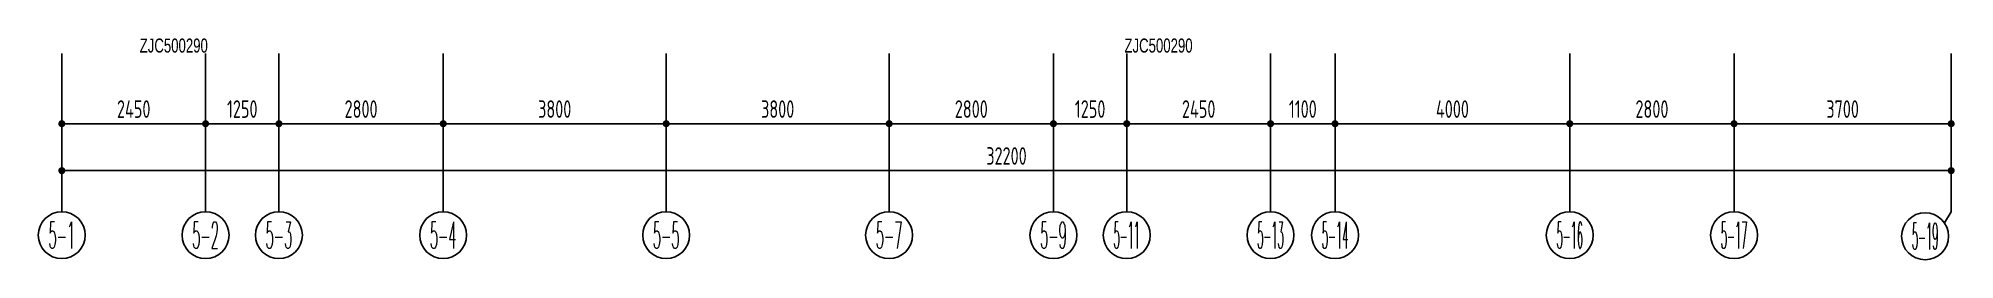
# Model space of a CAD drawing. Header units: millimetres. Extents: x -235126 to 312941, y -228449 to 114042.
# Drawn here: x -112196 to -79536, y -158725 to -154948 of the extents above; entities that cross this region are included whole.
import ezdxf
from ezdxf.enums import TextEntityAlignment as Align

# ---------------------------------------------------------------- set-up
doc = ezdxf.new("R2010")
doc.units = ezdxf.units.MM
doc.header["$LTSCALE"] = 800
doc.layers.get('DEFPOINTS').update_dxf_attribs({"color": 250})
for name, color, linetype in [('AXIS', 3, 'Continuous'), ('AXIS_TEXT', 7, 'Continuous'), ('m景森a-门窗编号', 51, 'Continuous')]:
    doc.layers.add(name, color=color, linetype=linetype)
doc.styles.add('_TCH_AXIS', font='COMPLEX', dxfattribs={"width": 0.8, "bigfont": 'HZTXT'})
doc.styles.add('COMPLEX', font='COMPLEX')
doc.styles.add('TSSD_REIN_T3', font='TSSDENG', dxfattribs={"width": 0.7, "bigfont": 'HZTXT'})
doc.styles.add('景森尺寸字体', font='景森细字型.SHX', dxfattribs={"width": 0.7, "bigfont": '景森汉字.shx'})
doc.dimstyles.new('_TCH_ARCH&&100', dxfattribs={"dimtxt": 300, "dimasz": 120, "dimexe": 250, "dimexo": 0, "dimgap": 100, "dimtad": 1, "dimdec": 0, "dimzin": 0, "dimdsep": 46, "dimtxsty": 'TSSD_REIN_T3', "dimblk": 'DOT', "dimcen": 0.09, "dimclrt": 7, "dimazin": 2, "dimtfac": 1, "dimtdec": 0, "dimtix": 1, "dimtmove": 2, "dimatfit": 3, "dimtolj": 1, "dimtzin": 0, "dimarcsym": 0})

msp = doc.modelspace()

# ---------------------------------------------------------------- blocks, each defined once
blk = doc.blocks.new('景森门窗编号01')
at = {"layer": 'm景森a-门窗编号', "style": '景森尺寸字体', "width": 0.7}
blk.add_attdef('门窗编号', text='', height=2.4, dxfattribs=at).set_placement((0, 0), align=Align.MIDDLE)
blk = doc.blocks.new('_AXISO')
blk.add_circle((0, 0), 0.5)
at = {"layer": 'AXIS_TEXT', "style": 'COMPLEX', "width": 1.041667}
blk.add_attdef('A', text='', height=0.56, dxfattribs=at).set_placement((-0.25, -0.28), (0.25, -0.28), align=Align.FIT)
blk = doc.blocks.new('_Dot')
at = {"color": 0, "linetype": 'ByBlock', "lineweight": -2}
blk.add_line((-0.5, 0), (-1, 0), dxfattribs=at)
at = {"color": 0, "linetype": 'ByBlock', "const_width": 0.5}
blk.add_lwpolyline([(-0.25, 0, 1), (0.25, 0, 1)], format="xyb", close=True, dxfattribs=at)
blk = doc.blocks.new('*D268')
at = {"layer": 'AXIS', "color": 0, "lineweight": -2, "transparency": 16777216}
for p, q in [((-111796, -155205), (-111796, -157455)), ((-79596, -155205), (-79596, -157455)), ((-111676, -157205), (-79716, -157205))]:
    blk.add_line(p, q, dxfattribs=at)
at = {"layer": 'DEFPOINTS', "color": 0, "transparency": 16777216}
for p in [(-111796, -155205), (-79596, -155205), (-79596, -157205)]:
    blk.add_point(p, dxfattribs=at)
at = {"layer": 'AXIS', "color": 0, "lineweight": -2, "transparency": 16777216, "xscale": 120, "yscale": 120, "zscale": 120, "rotation": 180}
blk.add_blockref('_Dot', (-111796, -157205), dxfattribs=at)
at = {"layer": 'AXIS', "color": 0, "lineweight": -2, "transparency": 16777216, "xscale": 120, "yscale": 120, "zscale": 120}
blk.add_blockref('_Dot', (-79596, -157205), dxfattribs=at)
at = {"layer": 'AXIS', "color": 7, "transparency": 16777216, "insert": (-95696, -156955), "char_height": 300, "attachment_point": 5, "style": 'TSSD_REIN_T3'}
blk.add_mtext('\\A1;32200', dxfattribs=at)
blk = doc.blocks.new('*D269')
at = {"layer": 'AXIS', "color": 0, "lineweight": -2, "transparency": 16777216}
for p, q in [((-111796, -155205), (-111796, -156655)), ((-109346, -155205), (-109346, -156655)), ((-111676, -156405), (-109466, -156405))]:
    blk.add_line(p, q, dxfattribs=at)
at = {"layer": 'DEFPOINTS', "color": 0, "transparency": 16777216}
for p in [(-111796, -155205), (-109346, -155205), (-109346, -156405)]:
    blk.add_point(p, dxfattribs=at)
at = {"layer": 'AXIS', "color": 0, "lineweight": -2, "transparency": 16777216, "xscale": 120, "yscale": 120, "zscale": 120, "rotation": 180}
blk.add_blockref('_Dot', (-111796, -156405), dxfattribs=at)
at = {"layer": 'AXIS', "color": 0, "lineweight": -2, "transparency": 16777216, "xscale": 120, "yscale": 120, "zscale": 120}
blk.add_blockref('_Dot', (-109346, -156405), dxfattribs=at)
at = {"layer": 'AXIS', "color": 7, "transparency": 16777216, "insert": (-110571, -156155), "char_height": 300, "attachment_point": 5, "style": 'TSSD_REIN_T3'}
blk.add_mtext('\\A1;2450', dxfattribs=at)
blk = doc.blocks.new('*D270')
at = {"layer": 'AXIS', "color": 0, "lineweight": -2, "transparency": 16777216}
for p, q in [((-109346, -155205), (-109346, -156655)), ((-108096, -155205), (-108096, -156655)), ((-109226, -156405), (-108216, -156405))]:
    blk.add_line(p, q, dxfattribs=at)
at = {"layer": 'DEFPOINTS', "color": 0, "transparency": 16777216}
for p in [(-109346, -155205), (-108096, -155205), (-108096, -156405)]:
    blk.add_point(p, dxfattribs=at)
at = {"layer": 'AXIS', "color": 0, "lineweight": -2, "transparency": 16777216, "xscale": 120, "yscale": 120, "zscale": 120, "rotation": 180}
blk.add_blockref('_Dot', (-109346, -156405), dxfattribs=at)
at = {"layer": 'AXIS', "color": 0, "lineweight": -2, "transparency": 16777216, "xscale": 120, "yscale": 120, "zscale": 120}
blk.add_blockref('_Dot', (-108096, -156405), dxfattribs=at)
at = {"layer": 'AXIS', "color": 7, "transparency": 16777216, "insert": (-108721, -156155), "char_height": 300, "attachment_point": 5, "style": 'TSSD_REIN_T3'}
blk.add_mtext('\\A1;1250', dxfattribs=at)
blk = doc.blocks.new('*D271')
at = {"layer": 'AXIS', "color": 0, "lineweight": -2, "transparency": 16777216}
for p, q in [((-108096, -155205), (-108096, -156655)), ((-105296, -155205), (-105296, -156655)), ((-107976, -156405), (-105416, -156405))]:
    blk.add_line(p, q, dxfattribs=at)
at = {"layer": 'DEFPOINTS', "color": 0, "transparency": 16777216}
for p in [(-108096, -155205), (-105296, -155205), (-105296, -156405)]:
    blk.add_point(p, dxfattribs=at)
at = {"layer": 'AXIS', "color": 0, "lineweight": -2, "transparency": 16777216, "xscale": 120, "yscale": 120, "zscale": 120, "rotation": 180}
blk.add_blockref('_Dot', (-108096, -156405), dxfattribs=at)
at = {"layer": 'AXIS', "color": 0, "lineweight": -2, "transparency": 16777216, "xscale": 120, "yscale": 120, "zscale": 120}
blk.add_blockref('_Dot', (-105296, -156405), dxfattribs=at)
at = {"layer": 'AXIS', "color": 7, "transparency": 16777216, "insert": (-106696, -156155), "char_height": 300, "attachment_point": 5, "style": 'TSSD_REIN_T3'}
blk.add_mtext('\\A1;2800', dxfattribs=at)
blk = doc.blocks.new('*D272')
at = {"layer": 'AXIS', "color": 0, "lineweight": -2, "transparency": 16777216}
for p, q in [((-105296, -155205), (-105296, -156655)), ((-101496, -155205), (-101496, -156655)), ((-105176, -156405), (-101616, -156405))]:
    blk.add_line(p, q, dxfattribs=at)
at = {"layer": 'DEFPOINTS', "color": 0, "transparency": 16777216}
for p in [(-105296, -155205), (-101496, -155205), (-101496, -156405)]:
    blk.add_point(p, dxfattribs=at)
at = {"layer": 'AXIS', "color": 0, "lineweight": -2, "transparency": 16777216, "xscale": 120, "yscale": 120, "zscale": 120, "rotation": 180}
blk.add_blockref('_Dot', (-105296, -156405), dxfattribs=at)
at = {"layer": 'AXIS', "color": 0, "lineweight": -2, "transparency": 16777216, "xscale": 120, "yscale": 120, "zscale": 120}
blk.add_blockref('_Dot', (-101496, -156405), dxfattribs=at)
at = {"layer": 'AXIS', "color": 7, "transparency": 16777216, "insert": (-103396, -156155), "char_height": 300, "attachment_point": 5, "style": 'TSSD_REIN_T3'}
blk.add_mtext('\\A1;3800', dxfattribs=at)
blk = doc.blocks.new('*D273')
at = {"layer": 'AXIS', "color": 0, "lineweight": -2, "transparency": 16777216}
for p, q in [((-101496, -155205), (-101496, -156655)), ((-97696, -155205), (-97696, -156655)), ((-101376, -156405), (-97816, -156405))]:
    blk.add_line(p, q, dxfattribs=at)
at = {"layer": 'DEFPOINTS', "color": 0, "transparency": 16777216}
for p in [(-101496, -155205), (-97696, -155205), (-97696, -156405)]:
    blk.add_point(p, dxfattribs=at)
at = {"layer": 'AXIS', "color": 0, "lineweight": -2, "transparency": 16777216, "xscale": 120, "yscale": 120, "zscale": 120, "rotation": 180}
blk.add_blockref('_Dot', (-101496, -156405), dxfattribs=at)
at = {"layer": 'AXIS', "color": 0, "lineweight": -2, "transparency": 16777216, "xscale": 120, "yscale": 120, "zscale": 120}
blk.add_blockref('_Dot', (-97696, -156405), dxfattribs=at)
at = {"layer": 'AXIS', "color": 7, "transparency": 16777216, "insert": (-99596, -156155), "char_height": 300, "attachment_point": 5, "style": 'TSSD_REIN_T3'}
blk.add_mtext('\\A1;3800', dxfattribs=at)
blk = doc.blocks.new('*D274')
at = {"layer": 'AXIS', "color": 0, "lineweight": -2, "transparency": 16777216}
for p, q in [((-97696, -155205), (-97696, -156655)), ((-94896, -155205), (-94896, -156655)), ((-97576, -156405), (-95016, -156405))]:
    blk.add_line(p, q, dxfattribs=at)
at = {"layer": 'DEFPOINTS', "color": 0, "transparency": 16777216}
for p in [(-97696, -155205), (-94896, -155205), (-94896, -156405)]:
    blk.add_point(p, dxfattribs=at)
at = {"layer": 'AXIS', "color": 0, "lineweight": -2, "transparency": 16777216, "xscale": 120, "yscale": 120, "zscale": 120, "rotation": 180}
blk.add_blockref('_Dot', (-97696, -156405), dxfattribs=at)
at = {"layer": 'AXIS', "color": 0, "lineweight": -2, "transparency": 16777216, "xscale": 120, "yscale": 120, "zscale": 120}
blk.add_blockref('_Dot', (-94896, -156405), dxfattribs=at)
at = {"layer": 'AXIS', "color": 7, "transparency": 16777216, "insert": (-96296, -156155), "char_height": 300, "attachment_point": 5, "style": 'TSSD_REIN_T3'}
blk.add_mtext('\\A1;2800', dxfattribs=at)
blk = doc.blocks.new('*D275')
at = {"layer": 'AXIS', "color": 0, "lineweight": -2, "transparency": 16777216}
for p, q in [((-94896, -155205), (-94896, -156655)), ((-93646, -155205), (-93646, -156655)), ((-94776, -156405), (-93766, -156405))]:
    blk.add_line(p, q, dxfattribs=at)
at = {"layer": 'DEFPOINTS', "color": 0, "transparency": 16777216}
for p in [(-94896, -155205), (-93646, -155205), (-93646, -156405)]:
    blk.add_point(p, dxfattribs=at)
at = {"layer": 'AXIS', "color": 0, "lineweight": -2, "transparency": 16777216, "xscale": 120, "yscale": 120, "zscale": 120, "rotation": 180}
blk.add_blockref('_Dot', (-94896, -156405), dxfattribs=at)
at = {"layer": 'AXIS', "color": 0, "lineweight": -2, "transparency": 16777216, "xscale": 120, "yscale": 120, "zscale": 120}
blk.add_blockref('_Dot', (-93646, -156405), dxfattribs=at)
at = {"layer": 'AXIS', "color": 7, "transparency": 16777216, "insert": (-94271, -156155), "char_height": 300, "attachment_point": 5, "style": 'TSSD_REIN_T3'}
blk.add_mtext('\\A1;1250', dxfattribs=at)
blk = doc.blocks.new('*D276')
at = {"layer": 'AXIS', "color": 0, "lineweight": -2, "transparency": 16777216}
for p, q in [((-93646, -155205), (-93646, -156655)), ((-91196, -155205), (-91196, -156655)), ((-93526, -156405), (-91316, -156405))]:
    blk.add_line(p, q, dxfattribs=at)
at = {"layer": 'DEFPOINTS', "color": 0, "transparency": 16777216}
for p in [(-93646, -155205), (-91196, -155205), (-91196, -156405)]:
    blk.add_point(p, dxfattribs=at)
at = {"layer": 'AXIS', "color": 0, "lineweight": -2, "transparency": 16777216, "xscale": 120, "yscale": 120, "zscale": 120, "rotation": 180}
blk.add_blockref('_Dot', (-93646, -156405), dxfattribs=at)
at = {"layer": 'AXIS', "color": 0, "lineweight": -2, "transparency": 16777216, "xscale": 120, "yscale": 120, "zscale": 120}
blk.add_blockref('_Dot', (-91196, -156405), dxfattribs=at)
at = {"layer": 'AXIS', "color": 7, "transparency": 16777216, "insert": (-92421, -156155), "char_height": 300, "attachment_point": 5, "style": 'TSSD_REIN_T3'}
blk.add_mtext('\\A1;2450', dxfattribs=at)
blk = doc.blocks.new('*D277')
at = {"layer": 'AXIS', "color": 0, "lineweight": -2, "transparency": 16777216}
for p, q in [((-91196, -155205), (-91196, -156655)), ((-90096, -155205), (-90096, -156655)), ((-91076, -156405), (-90216, -156405))]:
    blk.add_line(p, q, dxfattribs=at)
at = {"layer": 'DEFPOINTS', "color": 0, "transparency": 16777216}
for p in [(-91196, -155205), (-90096, -155205), (-90096, -156405)]:
    blk.add_point(p, dxfattribs=at)
at = {"layer": 'AXIS', "color": 0, "lineweight": -2, "transparency": 16777216, "xscale": 120, "yscale": 120, "zscale": 120, "rotation": 180}
blk.add_blockref('_Dot', (-91196, -156405), dxfattribs=at)
at = {"layer": 'AXIS', "color": 0, "lineweight": -2, "transparency": 16777216, "xscale": 120, "yscale": 120, "zscale": 120}
blk.add_blockref('_Dot', (-90096, -156405), dxfattribs=at)
at = {"layer": 'AXIS', "color": 7, "transparency": 16777216, "insert": (-90646, -156155), "char_height": 300, "attachment_point": 5, "style": 'TSSD_REIN_T3'}
blk.add_mtext('\\A1;1100', dxfattribs=at)
blk = doc.blocks.new('*D278')
at = {"layer": 'AXIS', "color": 0, "lineweight": -2, "transparency": 16777216}
for p, q in [((-90096, -155205), (-90096, -156655)), ((-86096, -155205), (-86096, -156655)), ((-89976, -156405), (-86216, -156405))]:
    blk.add_line(p, q, dxfattribs=at)
at = {"layer": 'DEFPOINTS', "color": 0, "transparency": 16777216}
for p in [(-90096, -155205), (-86096, -155205), (-86096, -156405)]:
    blk.add_point(p, dxfattribs=at)
at = {"layer": 'AXIS', "color": 0, "lineweight": -2, "transparency": 16777216, "xscale": 120, "yscale": 120, "zscale": 120, "rotation": 180}
blk.add_blockref('_Dot', (-90096, -156405), dxfattribs=at)
at = {"layer": 'AXIS', "color": 0, "lineweight": -2, "transparency": 16777216, "xscale": 120, "yscale": 120, "zscale": 120}
blk.add_blockref('_Dot', (-86096, -156405), dxfattribs=at)
at = {"layer": 'AXIS', "color": 7, "transparency": 16777216, "insert": (-88096, -156155), "char_height": 300, "attachment_point": 5, "style": 'TSSD_REIN_T3'}
blk.add_mtext('\\A1;4000', dxfattribs=at)
blk = doc.blocks.new('*D279')
at = {"layer": 'AXIS', "color": 0, "lineweight": -2, "transparency": 16777216}
for p, q in [((-86096, -155205), (-86096, -156655)), ((-83296, -155205), (-83296, -156655)), ((-85976, -156405), (-83416, -156405))]:
    blk.add_line(p, q, dxfattribs=at)
at = {"layer": 'DEFPOINTS', "color": 0, "transparency": 16777216}
for p in [(-86096, -155205), (-83296, -155205), (-83296, -156405)]:
    blk.add_point(p, dxfattribs=at)
at = {"layer": 'AXIS', "color": 0, "lineweight": -2, "transparency": 16777216, "xscale": 120, "yscale": 120, "zscale": 120, "rotation": 180}
blk.add_blockref('_Dot', (-86096, -156405), dxfattribs=at)
at = {"layer": 'AXIS', "color": 0, "lineweight": -2, "transparency": 16777216, "xscale": 120, "yscale": 120, "zscale": 120}
blk.add_blockref('_Dot', (-83296, -156405), dxfattribs=at)
at = {"layer": 'AXIS', "color": 7, "transparency": 16777216, "insert": (-84696, -156155), "char_height": 300, "attachment_point": 5, "style": 'TSSD_REIN_T3'}
blk.add_mtext('\\A1;2800', dxfattribs=at)
blk = doc.blocks.new('*D280')
at = {"layer": 'AXIS', "color": 0, "lineweight": -2, "transparency": 16777216}
for p, q in [((-83296, -155205), (-83296, -156655)), ((-79596, -155205), (-79596, -156655)), ((-83176, -156405), (-79716, -156405))]:
    blk.add_line(p, q, dxfattribs=at)
at = {"layer": 'DEFPOINTS', "color": 0, "transparency": 16777216}
for p in [(-83296, -155205), (-79596, -155205), (-79596, -156405)]:
    blk.add_point(p, dxfattribs=at)
at = {"layer": 'AXIS', "color": 0, "lineweight": -2, "transparency": 16777216, "xscale": 120, "yscale": 120, "zscale": 120, "rotation": 180}
blk.add_blockref('_Dot', (-83296, -156405), dxfattribs=at)
at = {"layer": 'AXIS', "color": 0, "lineweight": -2, "transparency": 16777216, "xscale": 120, "yscale": 120, "zscale": 120}
blk.add_blockref('_Dot', (-79596, -156405), dxfattribs=at)
at = {"layer": 'AXIS', "color": 7, "transparency": 16777216, "insert": (-81446, -156155), "char_height": 300, "attachment_point": 5, "style": 'TSSD_REIN_T3'}
blk.add_mtext('\\A1;3700', dxfattribs=at)

# ---------------------------------------------------------------- dimensions: what is measured, and where the dimension line sits
at = {"layer": 'AXIS'}
for p1, p2, distance, picture, middle in [((-111796.5, -155205.4), (-79596.5, -155205.4), -2000, '*D268', (-95696.5, -156955.4)), ((-111796.5, -155205.4), (-109346.5, -155205.4), -1200, '*D269', (-110571.5, -156155.4)), ((-109346.5, -155205.4), (-108096.5, -155205.4), -1200, '*D270', (-108721.5, -156155.4)), ((-108096.5, -155205.4), (-105296.5, -155205.4), -1200, '*D271', (-106696.5, -156155.4)), ((-105296.5, -155205.4), (-101496.5, -155205.4), -1200, '*D272', (-103396.5, -156155.4)), ((-101496.5, -155205.4), (-97696.5, -155205.4), -1200, '*D273', (-99596.5, -156155.4)), ((-97696.5, -155205.4), (-94896.5, -155205.4), -1200, '*D274', (-96296.5, -156155.4)), ((-94896.5, -155205.4), (-93646.5, -155205.4), -1200, '*D275', (-94271.5, -156155.4)), ((-93646.5, -155205.4), (-91196.5, -155205.4), -1200, '*D276', (-92421.5, -156155.4)), ((-91196.5, -155205.4), (-90096.5, -155205.4), -1200, '*D277', (-90646.5, -156155.4)), ((-90096.5, -155205.4), (-86096.5, -155205.4), -1200, '*D278', (-88096.5, -156155.4)), ((-86096.5, -155205.4), (-83296.5, -155205.4), -1200, '*D279', (-84696.5, -156155.4)), ((-83296.5, -155205.4), (-79596.5, -155205.4), -1200, '*D280', (-81446.5, -156155.4))]:
    dim = msp.add_aligned_dim(p1=p1, p2=p2, distance=distance, dimstyle='_TCH_ARCH&&100', dxfattribs=at)
    dim.commit()
    dim.dimension.update_dxf_attribs({"geometry": picture, "text_midpoint": middle})

# ---------------------------------------------------------------- linework, layer by layer
at = {"layer": 'AXIS'}
for p, q in [((-111796.5, -155205.4), (-111796.5, -157905.4)), ((-109346.5, -155205.4), (-109346.5, -157905.4)), ((-108096.5, -155205.4), (-108096.5, -157905.4)), ((-105296.5, -155205.4), (-105296.5, -157905.4)), ((-101496.5, -155205.4), (-101496.5, -157905.4)), ((-97696.5, -155205.4), (-97696.5, -157905.4)), ((-94896.5, -155205.4), (-94896.5, -157905.4)), ((-93646.5, -155205.4), (-93646.5, -157905.4)), ((-91196.5, -155205.4), (-91196.5, -157905.4)), ((-90096.5, -155205.4), (-90096.5, -157905.4)), ((-86096.5, -155205.4), (-86096.5, -157905.4)), ((-83296.5, -155205.4), (-83296.5, -157905.4)), ((-79596.5, -155205.4), (-79596.5, -157905.4)), ((-79596.5, -157905.4), (-79711.7, -158096.1))]:
    msp.add_line(p, q, dxfattribs=at)

# ---------------------------------------------------------------- block references
ref = msp.add_blockref('_AXISO', (-111796.5, -158305.4), dxfattribs=dict(at, xscale=800, yscale=800, zscale=800))
ref.add_attrib('A', '5-1', dxfattribs={"layer": 'AXIS_TEXT', "height": 452.55, "style": '_TCH_AXIS', "width": 0.381818}).set_placement((-112022.7, -158531.7), (-111570.2, -158531.7), align=Align.FIT)
ref = msp.add_blockref('_AXISO', (-109346.5, -158305.4), dxfattribs=dict(at, xscale=800, yscale=800, zscale=800))
ref.add_attrib('A', '5-2', dxfattribs={"layer": 'AXIS_TEXT', "height": 452.55, "style": '_TCH_AXIS', "width": 0.35}).set_placement((-109572.7, -158531.7), (-109120.2, -158531.7), align=Align.FIT)
ref = msp.add_blockref('_AXISO', (-108096.5, -158305.4), dxfattribs=dict(at, xscale=800, yscale=800, zscale=800))
ref.add_attrib('A', '5-3', dxfattribs={"layer": 'AXIS_TEXT', "height": 452.55, "style": '_TCH_AXIS', "width": 0.35}).set_placement((-108322.7, -158531.7), (-107870.2, -158531.7), align=Align.FIT)
ref = msp.add_blockref('_AXISO', (-105296.5, -158305.4), dxfattribs=dict(at, xscale=800, yscale=800, zscale=800))
ref.add_attrib('A', '5-4', dxfattribs={"layer": 'AXIS_TEXT', "height": 452.55, "style": '_TCH_AXIS', "width": 0.33871}).set_placement((-105522.7, -158531.7), (-105070.2, -158531.7), align=Align.FIT)
ref = msp.add_blockref('_AXISO', (-101496.5, -158305.4), dxfattribs=dict(at, xscale=800, yscale=800, zscale=800))
ref.add_attrib('A', '5-5', dxfattribs={"layer": 'AXIS_TEXT', "height": 452.55, "style": '_TCH_AXIS', "width": 0.35}).set_placement((-101722.7, -158531.7), (-101270.2, -158531.7), align=Align.FIT)
ref = msp.add_blockref('_AXISO', (-97696.5, -158305.4), dxfattribs=dict(at, xscale=800, yscale=800, zscale=800))
ref.add_attrib('A', '5-7', dxfattribs={"layer": 'AXIS_TEXT', "height": 452.55, "style": '_TCH_AXIS', "width": 0.35}).set_placement((-97922.7, -158531.7), (-97470.2, -158531.7), align=Align.FIT)
ref = msp.add_blockref('_AXISO', (-94896.5, -158305.4), dxfattribs=dict(at, xscale=800, yscale=800, zscale=800))
ref.add_attrib('A', '5-9', dxfattribs={"layer": 'AXIS_TEXT', "height": 452.55, "style": '_TCH_AXIS', "width": 0.35}).set_placement((-95122.7, -158531.7), (-94670.2, -158531.7), align=Align.FIT)
ref = msp.add_blockref('_AXISO', (-93646.5, -158305.4), dxfattribs=dict(at, xscale=800, yscale=800, zscale=800))
ref.add_attrib('A', '5-11', dxfattribs={"layer": 'AXIS_TEXT', "height": 452.55, "style": '_TCH_AXIS', "width": 0.3}).set_placement((-93872.7, -158531.7), (-93420.2, -158531.7), align=Align.FIT)
ref = msp.add_blockref('_AXISO', (-91196.5, -158305.4), dxfattribs=dict(at, xscale=800, yscale=800, zscale=800))
ref.add_attrib('A', '5-13', dxfattribs={"layer": 'AXIS_TEXT', "height": 452.55, "style": '_TCH_AXIS', "width": 0.28}).set_placement((-91422.7, -158531.7), (-90970.2, -158531.7), align=Align.FIT)
ref = msp.add_blockref('_AXISO', (-90096.5, -158305.4), dxfattribs=dict(at, xscale=800, yscale=800, zscale=800))
ref.add_attrib('A', '5-14', dxfattribs={"layer": 'AXIS_TEXT', "height": 452.55, "rotation": 360, "style": '_TCH_AXIS', "width": 0.272727}).set_placement((-90322.7, -158531.7), (-89870.2, -158531.7), align=Align.FIT)
ref = msp.add_blockref('_AXISO', (-86096.5, -158305.4), dxfattribs=dict(at, xscale=800, yscale=800, zscale=800))
ref.add_attrib('A', '5-16', dxfattribs={"layer": 'AXIS_TEXT', "height": 452.55, "style": '_TCH_AXIS', "width": 0.28}).set_placement((-86322.7, -158531.7), (-85870.2, -158531.7), align=Align.FIT)
ref = msp.add_blockref('_AXISO', (-83296.5, -158305.4), dxfattribs=dict(at, xscale=800, yscale=800, zscale=800))
ref.add_attrib('A', '5-17', dxfattribs={"layer": 'AXIS_TEXT', "height": 452.55, "rotation": 360, "style": '_TCH_AXIS', "width": 0.28}).set_placement((-83522.7, -158531.7), (-83070.2, -158531.7), align=Align.FIT)
ref = msp.add_blockref('_AXISO', (-80040, -158324.6), dxfattribs=dict(at, xscale=800, yscale=800, zscale=800))
ref.add_attrib('A', '5-19', dxfattribs={"layer": 'AXIS_TEXT', "height": 452.55, "style": '_TCH_AXIS', "width": 0.28}).set_placement((-80266.2, -158550.9), (-79813.7, -158550.9), align=Align.FIT)
at = {"layer": 'm景森a-门窗编号', "ltscale": 2}
ref = msp.add_blockref('景森门窗编号01', (-109887.9, -155071.2), dxfattribs=dict(at, xscale=-100, yscale=100, zscale=100))
ref.add_attrib('门窗编号', 'ZJC500290', dxfattribs={"height": 240, "style": '景森尺寸字体', "width": 0.7}).set_placement((-109887.9, -155071.2), align=Align.MIDDLE)
at = {"layer": 'm景森a-门窗编号', "ltscale": 2, "xscale": 100, "yscale": 100, "zscale": 100}
msp.add_blockref('景森门窗编号01', (-93105, -155071.2), dxfattribs=at).add_auto_attribs({'门窗编号': 'ZJC500290'})

msp.set_redraw_order([(e.dxf.handle, doc.entitydb.next_handle()) for e in msp.query("TEXT MTEXT ATTDEF DIMENSION ARC_DIMENSION")])  # texts and dimensions are drawn at this point

doc.saveas('drawing.dxf')
